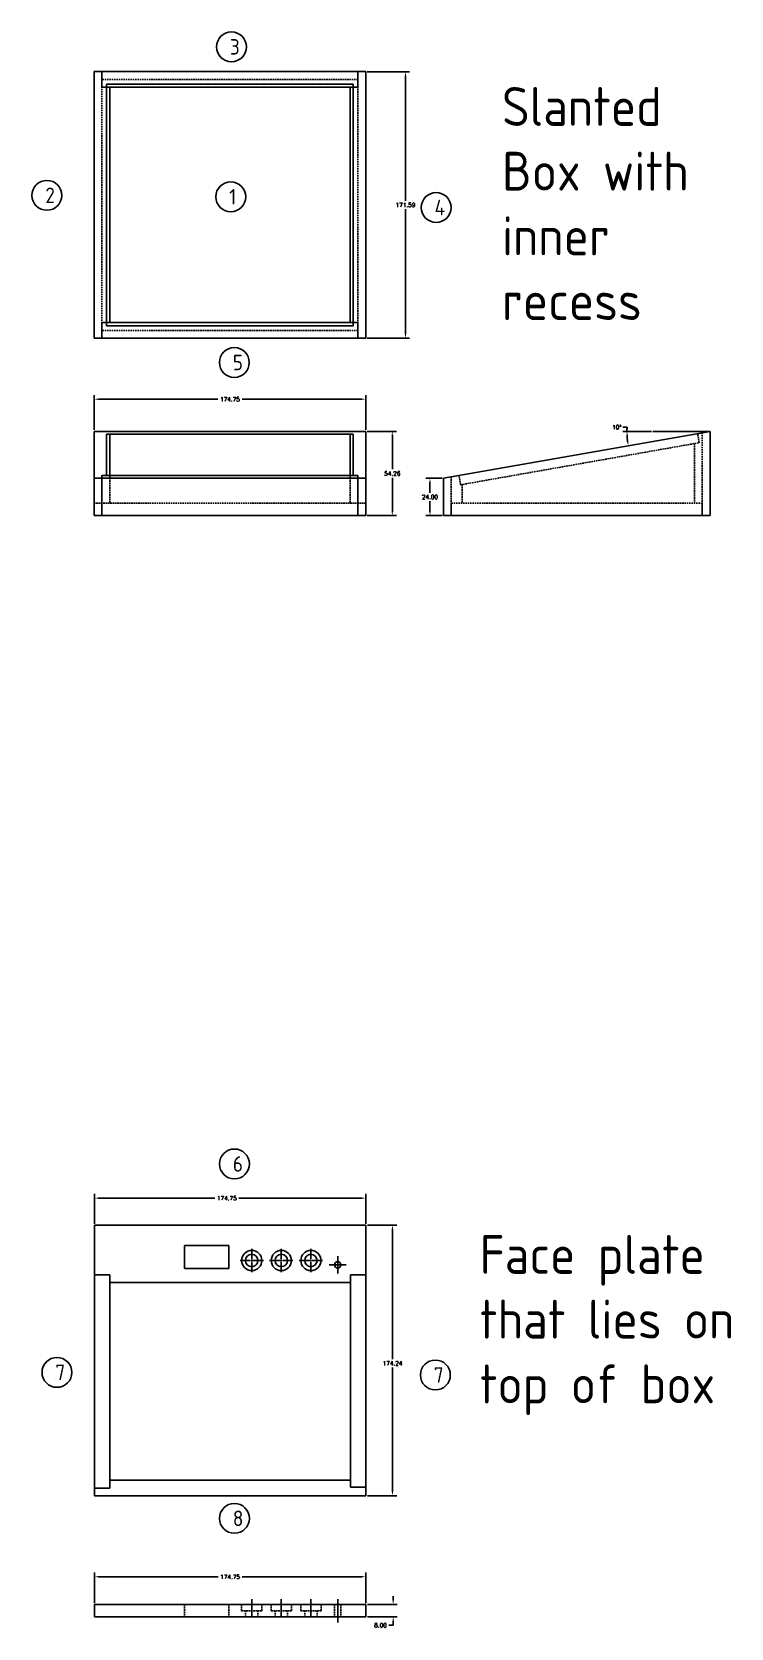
# Model space of a CAD drawing. Header units: millimetres. Extents: x -767 to 3290, y -266 to 762.
# Drawn here: x -767 to -317, y -266 to 762 of the extents above; entities that cross this region are included whole.
import ezdxf

# ---------------------------------------------------------------- set-up
doc = ezdxf.new("R2010")
doc.units = ezdxf.units.MM
doc.linetypes.add('CENTER2', pattern=[28.575, 19.05, -3.175, 3.175, -3.175])
doc.linetypes.add('DASHEDX2', pattern=[1.5, 1, -0.5])
for name, color, linetype in [('Dim', 1, 'Continuous'), ('Hidden', 3, 'DASHEDX2'), ('Layer1', 5, 'Continuous'), ('Wood', 7, 'Continuous')]:
    doc.layers.add(name, color=color, linetype=linetype)
doc.styles.add('ISO Proportional', font='isocp.shx')
doc.styles.get("Standard").update_dxf_attribs({"font": 'simplex.shx'})
doc.dimstyles.new('Copy of Standard', dxfattribs={"dimscale": 15, "dimtxt": 0.18, "dimasz": 0.18, "dimexe": 0.18, "dimexo": 0.0625, "dimgap": 0.09, "dimtad": 0, "dimtih": 1, "dimtoh": 1, "dimzin": 0, "dimdsep": 46, "dimtxsty": 'Standard', "dimcen": 0.09, "dimadec": 0, "dimazin": 0, "dimtfac": 1, "dimtofl": 0, "dimtmove": 0, "dimatfit": 2, "dimfxl": 1, "dimtolj": 1, "dimtzin": 0, "dimarcsym": 0})

msp = doc.modelspace()

# ---------------------------------------------------------------- texts
at = {"layer": 'Dim', "char_height": 25, "attachment_point": 1, "style": 'ISO Proportional'}
for s, width, insert in [('Slanted Box with inner recess', 147.99747, (-464.715, 726.02)), ('Face plate that lies on top of box', 171.16413, (-479.077, -13.144))]:
    msp.add_mtext_dynamic_manual_height_columns(s, width=width, gutter_width=12.5, heights=[0], dxfattribs=dict(at, insert=insert))
at = {"layer": 'Layer1', "char_height": 10, "attachment_point": 1, "style": 'ISO Proportional'}
for s, insert in [('3', (-639.835, 756.9)), ('2', (-758.626, 661.292)), ('1', (-640.298, 660.369)), ('4', (-508.103, 653.44)), ('5', (-637.987, 553.676)), ('6', (-637.934, 37.628)), ('7', (-752.133, -96.583)), ('7', (-508.598, -98.258)), ('8', (-637.934, -190.571))]:
    msp.add_mtext_dynamic_manual_height_columns(s, width=25.64739, gutter_width=12.5, heights=[0], dxfattribs=dict(at, insert=insert))

# ---------------------------------------------------------------- blocks, each defined once
blk = doc.blocks.new('*D27')
at = {"layer": 'Defpoints', "color": 0, "transparency": 16777216}
for p in [(-552.4, 735.9), (-552.4, 564.3), (-526.9, 564.3)]:
    blk.add_point(p, dxfattribs=at)
at = {"layer": 'Dim', "color": 0, "lineweight": -2, "transparency": 16777216}
for p, q in [((-551.5, 735.9), (-524.2, 735.9)), ((-526.9, 733.2), (-526.9, 652.8)), ((-526.9, 567), (-526.9, 647.4)), ((-551.5, 564.3), (-524.2, 564.3))]:
    blk.add_line(p, q, dxfattribs=at)
at = {"layer": 'Dim', "color": 0, "transparency": 16777216}
for points in [[(-527.3, 733.2), (-526.4, 733.2), (-526.9, 735.9)], [(-527.3, 567), (-526.4, 567), (-526.9, 564.3)]]:
    blk.add_solid(points, dxfattribs=at)
at = {"layer": 'Dim', "color": 0, "transparency": 16777216, "insert": (-526.9, 650.1), "char_height": 2.7, "attachment_point": 5}
blk.add_mtext('\\A1;171.59', dxfattribs=at)
blk = doc.blocks.new('*D28')
at = {"layer": 'Defpoints', "color": 0, "transparency": 16777216}
for p in [(-502.4, 474.1), (-511.1, 450.1), (-502.4, 450.1)]:
    blk.add_point(p, dxfattribs=at)
at = {"layer": 'Dim', "color": 0, "lineweight": -2, "transparency": 16777216}
for p, q in [((-503.3, 474.1), (-513.8, 474.1)), ((-511.1, 471.4), (-511.1, 464.8)), ((-511.1, 452.8), (-511.1, 459.4)), ((-503.3, 450.1), (-513.8, 450.1))]:
    blk.add_line(p, q, dxfattribs=at)
at = {"layer": 'Dim', "color": 0, "transparency": 16777216}
for points in [[(-511.5, 471.4), (-510.6, 471.4), (-511.1, 474.1)], [(-511.5, 452.8), (-510.6, 452.8), (-511.1, 450.1)]]:
    blk.add_solid(points, dxfattribs=at)
at = {"layer": 'Dim', "color": 0, "transparency": 16777216, "insert": (-511.1, 462.1), "char_height": 2.7, "attachment_point": 5}
blk.add_mtext('\\A1;24.00', dxfattribs=at)
blk = doc.blocks.new('*D29')
at = {"layer": 'Defpoints', "color": 0, "transparency": 16777216}
for p in [(-552.4, 525), (-727.2, 504.3), (-552.4, 504.3)]:
    blk.add_point(p, dxfattribs=at)
at = {"layer": 'Dim', "color": 0, "lineweight": -2, "transparency": 16777216}
for p, q in [((-727.2, 505.3), (-727.2, 527.7)), ((-724.5, 525), (-647.6, 525)), ((-555.1, 525), (-632, 525)), ((-552.4, 505.3), (-552.4, 527.7))]:
    blk.add_line(p, q, dxfattribs=at)
at = {"layer": 'Dim', "color": 0, "transparency": 16777216}
for points in [[(-724.5, 525.5), (-724.5, 524.6), (-727.2, 525)], [(-555.1, 525.5), (-555.1, 524.6), (-552.4, 525)]]:
    blk.add_solid(points, dxfattribs=at)
at = {"layer": 'Dim', "color": 0, "transparency": 16777216, "insert": (-639.8, 525), "char_height": 2.7, "attachment_point": 5}
blk.add_mtext('\\A1;174.75', dxfattribs=at)
blk = doc.blocks.new('*D30')
at = {"layer": 'Defpoints', "color": 0, "transparency": 16777216}
for p in [(-552.4, 504.3), (-552.4, 450.1), (-535.3, 450.1)]:
    blk.add_point(p, dxfattribs=at)
at = {"layer": 'Dim', "color": 0, "lineweight": -2, "transparency": 16777216}
for p, q in [((-551.5, 504.3), (-532.6, 504.3)), ((-535.3, 501.6), (-535.3, 479.9)), ((-535.3, 452.8), (-535.3, 474.5)), ((-551.5, 450.1), (-532.6, 450.1))]:
    blk.add_line(p, q, dxfattribs=at)
at = {"layer": 'Dim', "color": 0, "transparency": 16777216}
for points in [[(-535.8, 501.6), (-534.9, 501.6), (-535.3, 504.3)], [(-535.8, 452.8), (-534.9, 452.8), (-535.3, 450.1)]]:
    blk.add_solid(points, dxfattribs=at)
at = {"layer": 'Dim', "color": 0, "transparency": 16777216, "insert": (-535.3, 477.2), "char_height": 2.7, "attachment_point": 5}
blk.add_mtext('\\A1;54.26', dxfattribs=at)
blk = doc.blocks.new('*D31')
at = {"layer": 'Defpoints', "color": 0, "transparency": 16777216}
for p in [(-367.7, 504.3), (-330.8, 504.3), (-330.8, 504.3), (-383.9, 498.1), (-502.4, 474.1)]:
    blk.add_point(p, dxfattribs=at)
at = {"layer": 'Dim', "color": 0, "lineweight": -2, "transparency": 16777216}
for p, q in [((-368.6, 504.3), (-387, 504.3)), ((-384.2, 507), (-386.9, 507))]:
    blk.add_line(p, q, dxfattribs=at)
for start, end in [(177.1055, 180), (182.8945, 187.1055)]:
    blk.add_arc((-330.8, 504.3), 53.5, start, end, dxfattribs=at)
at = {"layer": 'Dim', "color": 0, "transparency": 16777216}
for points in [[(-384.6, 501.6), (-383.7, 501.7), (-384.3, 504.3)], [(-383.4, 497.8), (-384.3, 497.7), (-383.4, 495.1)]]:
    blk.add_solid(points, dxfattribs=at)
at = {"layer": 'Dim', "color": 0, "transparency": 16777216, "insert": (-390.8, 507), "char_height": 2.7, "attachment_point": 5}
blk.add_mtext('\\A1;10°', dxfattribs=at)
blk = doc.blocks.new('*D40')
at = {"layer": 'Defpoints', "color": 0, "transparency": 16777216}
for p in [(-552.3, -6.8), (-535.2, -6.8), (-552.3, -181)]:
    blk.add_point(p, dxfattribs=at)
at = {"layer": 'Dim', "color": 0, "lineweight": -2, "transparency": 16777216}
for p, q in [((-551.3, -6.8), (-532.5, -6.8)), ((-535.2, -9.5), (-535.2, -93)), ((-535.2, -178.3), (-535.2, -98.4)), ((-551.3, -181), (-532.5, -181))]:
    blk.add_line(p, q, dxfattribs=at)
at = {"layer": 'Dim', "color": 0, "transparency": 16777216}
for points in [[(-535.7, -9.5), (-534.8, -9.5), (-535.2, -6.8)], [(-535.7, -178.3), (-534.8, -178.3), (-535.2, -181)]]:
    blk.add_solid(points, dxfattribs=at)
at = {"layer": 'Dim', "color": 0, "transparency": 16777216, "insert": (-535.2, -95.7), "char_height": 2.7, "attachment_point": 5}
blk.add_mtext('\\A1;174.24', dxfattribs=at)
blk = doc.blocks.new('*D41')
at = {"layer": 'Defpoints', "color": 0, "transparency": 16777216}
for p in [(-727, 10.6), (-727, -6.8), (-552.3, -6.8)]:
    blk.add_point(p, dxfattribs=at)
at = {"layer": 'Dim', "color": 0, "lineweight": -2, "transparency": 16777216}
for p, q in [((-727, -5.9), (-727, 13.3)), ((-724.3, 10.6), (-649.6, 10.6)), ((-555, 10.6), (-634, 10.6)), ((-552.3, -5.9), (-552.3, 13.3))]:
    blk.add_line(p, q, dxfattribs=at)
at = {"layer": 'Dim', "color": 0, "transparency": 16777216}
for points in [[(-724.3, 11.1), (-724.3, 10.2), (-727, 10.6)], [(-555, 11.1), (-555, 10.2), (-552.3, 10.6)]]:
    blk.add_solid(points, dxfattribs=at)
at = {"layer": 'Dim', "color": 0, "transparency": 16777216, "insert": (-641.8, 10.6), "char_height": 2.7, "attachment_point": 5}
blk.add_mtext('\\A1;174.75', dxfattribs=at)
blk = doc.blocks.new('*D42')
at = {"layer": 'Defpoints', "color": 0, "transparency": 16777216}
for p in [(-552.3, -251), (-552.3, -259), (-534.8, -259)]:
    blk.add_point(p, dxfattribs=at)
at = {"layer": 'Dim', "color": 0, "lineweight": -2, "transparency": 16777216}
for p, q in [((-534.8, -248.3), (-534.8, -245.6)), ((-551.3, -251), (-532.1, -251)), ((-551.3, -259), (-532.1, -259)), ((-534.8, -264.4), (-537.5, -264.4)), ((-534.8, -261.7), (-534.8, -264.4))]:
    blk.add_line(p, q, dxfattribs=at)
at = {"layer": 'Dim', "color": 0, "transparency": 16777216}
for points in [[(-535.2, -248.3), (-534.3, -248.3), (-534.8, -251)], [(-535.2, -261.7), (-534.3, -261.7), (-534.8, -259)]]:
    blk.add_solid(points, dxfattribs=at)
at = {"layer": 'Dim', "color": 0, "transparency": 16777216, "insert": (-542.9, -264.4), "char_height": 2.7, "attachment_point": 5}
blk.add_mtext('\\A1;8.00', dxfattribs=at)
blk = doc.blocks.new('*D43')
at = {"layer": 'Defpoints', "color": 0, "transparency": 16777216}
for p in [(-552.3, -233.2), (-727, -251), (-552.3, -251)]:
    blk.add_point(p, dxfattribs=at)
at = {"layer": 'Dim', "color": 0, "lineweight": -2, "transparency": 16777216}
for p, q in [((-727, -250.1), (-727, -230.5)), ((-724.3, -233.2), (-647.4, -233.2)), ((-555, -233.2), (-631.9, -233.2)), ((-552.3, -250.1), (-552.3, -230.5))]:
    blk.add_line(p, q, dxfattribs=at)
at = {"layer": 'Dim', "color": 0, "transparency": 16777216}
for points in [[(-724.3, -232.7), (-724.3, -233.6), (-727, -233.2)], [(-555, -232.7), (-555, -233.6), (-552.3, -233.2)]]:
    blk.add_solid(points, dxfattribs=at)
at = {"layer": 'Dim', "color": 0, "transparency": 16777216, "insert": (-639.7, -233.2), "char_height": 2.7, "attachment_point": 5}
blk.add_mtext('\\A1;174.75', dxfattribs=at)
blk = doc.blocks.new('*U32')
at = {"layer": 'Hidden', "color": 0, "linetype": 'CENTER2', "transparency": 16777216}
for p, q in [((-7.5, 0), (-0.8, 0)), ((0, 0.8), (0, 7.5)), ((0.8, 0), (7.5, 0)), ((0, -7.5), (0, -0.8))]:
    blk.add_line(p, q, dxfattribs=at)
at = {"layer": 'Hidden', "color": 0, "linetype": 'Continuous', "transparency": 16777216}
for p, q in [((-0.4, 0), (0.4, 0)), ((0, -0.4), (0, 0.4))]:
    blk.add_line(p, q, dxfattribs=at)
blk = doc.blocks.new('*U33')
at = {"layer": 'Hidden', "color": 0, "linetype": 'CENTER2', "transparency": 16777216}
for p, q in [((-7.5, 0), (-0.8, 0)), ((0, 0.8), (0, 7.5)), ((0.8, 0), (7.5, 0)), ((0, -7.5), (0, -0.8))]:
    blk.add_line(p, q, dxfattribs=at)
at = {"layer": 'Hidden', "color": 0, "linetype": 'Continuous', "transparency": 16777216}
for p, q in [((-0.4, 0), (0.4, 0)), ((0, -0.4), (0, 0.4))]:
    blk.add_line(p, q, dxfattribs=at)
blk = doc.blocks.new('*U34')
at = {"layer": 'Hidden', "color": 0, "linetype": 'CENTER2', "transparency": 16777216}
for p, q in [((-7.5, 0), (-0.8, 0)), ((0, 0.8), (0, 7.5)), ((0.8, 0), (7.5, 0)), ((0, -7.5), (0, -0.8))]:
    blk.add_line(p, q, dxfattribs=at)
at = {"layer": 'Hidden', "color": 0, "linetype": 'Continuous', "transparency": 16777216}
for p, q in [((-0.4, 0), (0.4, 0)), ((0, -0.4), (0, 0.4))]:
    blk.add_line(p, q, dxfattribs=at)
blk = doc.blocks.new('*U35')
at = {"layer": 'Hidden', "color": 0, "linetype": 'CENTER2', "transparency": 16777216}
for p, q in [((-5.5, 0), (-0.4, 0)), ((0, 0.4), (0, 5.5)), ((0.4, 0), (5.5, 0)), ((0, -5.5), (0, -0.4))]:
    blk.add_line(p, q, dxfattribs=at)
at = {"layer": 'Hidden', "color": 0, "linetype": 'Continuous', "transparency": 16777216}
for p, q in [((-0.2, 0), (0.2, 0)), ((0, -0.2), (0, 0.2))]:
    blk.add_line(p, q, dxfattribs=at)
blk = doc.blocks.new('*U36')
at = {"layer": 'Hidden', "color": 0, "linetype": 'CENTER2', "transparency": 16777216}
blk.add_line((0, 5.5), (0, -5.5), dxfattribs=at)
blk = doc.blocks.new('*U37')
at = {"layer": 'Hidden', "color": 0, "linetype": 'CENTER2', "transparency": 16777216}
blk.add_line((0, 5.5), (0, -5.5), dxfattribs=at)
blk = doc.blocks.new('*U38')
at = {"layer": 'Hidden', "color": 0, "linetype": 'CENTER2', "transparency": 16777216}
blk.add_line((0, 5.5), (0, -5.5), dxfattribs=at)
blk = doc.blocks.new('*U39')
at = {"layer": 'Hidden', "color": 0, "linetype": 'CENTER2', "transparency": 16777216}
blk.add_line((0, 7.5), (0, -7.5), dxfattribs=at)

# ---------------------------------------------------------------- dimensions: what is measured, and where the dimension line sits
at = {"layer": 'Dim'}
for base, p1, p2, angle, picture, middle in [((-526.8975, 564.34), (-552.4046, 735.9349), (-552.4046, 564.34), 90, '*D27', (-526.8975, 650.1375)), ((-535.324, 450.083), (-552.405, 504.34), (-552.405, 450.083), 90, '*D30', (-535.324, 477.212)), ((-511.09, 450.083), (-502.405, 474.083), (-502.405, 450.083), 270, '*D28', (-511.09, 462.083)), ((-534.761, -259.042), (-552.28, -251.042), (-552.28, -259.042), 90, '*D42', (-542.925, -264.442))]:
    dim = msp.add_linear_dim(base=base, p1=p1, p2=p2, angle=angle, dimstyle='Copy of Standard', dxfattribs=at)
    dim.commit()
    dim.dimension.update_dxf_attribs({"geometry": picture, "text_midpoint": middle})
for base, p1, p2, picture, middle in [((-552.405, 525.016), (-727.155, 504.34), (-552.405, 504.34), '*D29', (-639.78, 525.016)), ((-552.28, -233.154), (-727.03, -251.042), (-552.28, -251.042), '*D43', (-639.655, -233.154))]:
    dim = msp.add_linear_dim(base=base, p1=p1, p2=p2, dimstyle='Copy of Standard', dxfattribs=at)
    dim.commit()
    dim.dimension.update_dxf_attribs({"geometry": picture, "text_midpoint": middle})
dim = msp.add_angular_dim_2l(base=(-383.899, 498.135), line1=((-330.81, 504.34), (-367.692, 504.34)), line2=((-502.405, 474.083), (-330.81, 504.34)), dimstyle='Copy of Standard', dxfattribs=at)
dim.commit()
dim.dimension.update_dxf_attribs({"geometry": '*D31', "text_midpoint": (-390.813, 507.039)})
dim = msp.add_linear_dim(base=(-727.03, 10.637), p1=(-552.28, -6.8), p2=(-727.03, -6.8), dimstyle='Copy of Standard', dxfattribs=at)
dim.commit()
dim.dimension.update_dxf_attribs({"geometry": '*D41', "text_midpoint": (-641.813, 10.637), "dimtype": 160})
dim = msp.add_linear_dim(base=(-535.211, -6.8), p1=(-552.28, -181.042), p2=(-552.28, -6.8), angle=90, dimstyle='Copy of Standard', dxfattribs=at)
dim.commit()
dim.dimension.update_dxf_attribs({"geometry": '*D40', "text_midpoint": (-535.211, -95.721), "dimtype": 160})

# ---------------------------------------------------------------- linework, layer by layer
at = {"layer": 'Dim'}
for q in [(-367.692, 504.34), (-330.81, 504.34)]:
    msp.add_line((-330.81, 504.34), q, dxfattribs=at)
at = {"layer": 'Hidden'}
for p, q in [((-557.405, 730.935), (-722.155, 730.935)), ((-722.155, 730.935), (-722.155, 569.34)), ((-557.405, 569.34), (-557.405, 730.935)), ((-557.405, 569.34), (-722.155, 569.34)), ((-491.363, 469.938), (-337.828, 497.01)), ((-340.81, 496.484), (-340.81, 458.083)), ((-337.828, 497.01), (-338.81, 502.577)), ((-335.81, 503.458), (-335.81, 450.083)), ((-717.155, 475.846), (-717.155, 458.083)), ((-562.405, 475.846), (-562.405, 458.083)), ((-497.405, 474.965), (-497.405, 450.083)), ((-491.363, 469.938), (-492.405, 475.846)), ((-490.405, 470.107), (-490.405, 458.083)), ((-552.405, 458.083), (-727.155, 458.083)), ((-722.155, 458.083), (-722.155, 450.083)), ((-557.405, 458.083), (-557.405, 450.083)), ((-497.405, 458.083), (-497.405, 450.083)), ((-335.81, 458.083), (-497.405, 458.083)), ((-335.81, 458.083), (-335.81, 450.083)), ((-668.988, -251.042), (-668.988, -259.042)), ((-640.544, -251.042), (-640.544, -259.042)), ((-632.305, -251.042), (-632.305, -255.042)), ((-632.305, -255.042), (-619.305, -255.042)), ((-629.805, -255.042), (-629.805, -259.042)), ((-621.805, -255.042), (-621.805, -259.042)), ((-619.305, -251.042), (-619.305, -255.042)), ((-613.255, -251.042), (-613.255, -255.042)), ((-613.255, -255.042), (-600.255, -255.042)), ((-610.755, -255.042), (-610.755, -259.042)), ((-602.755, -255.042), (-602.755, -259.042)), ((-600.255, -251.042), (-600.255, -255.042)), ((-594.205, -251.042), (-594.205, -255.042)), ((-594.205, -255.042), (-581.205, -255.042)), ((-591.705, -255.042), (-591.705, -259.042)), ((-583.705, -255.042), (-583.705, -259.042)), ((-581.205, -251.042), (-581.205, -255.042)), ((-572.44, -251.042), (-572.44, -259.042)), ((-568.44, -251.042), (-568.44, -259.042))]:
    msp.add_line(p, q, dxfattribs=at)
at = {"layer": 'Layer1'}
for centre in [(-638.835, 751.9), (-757.626, 656.292), (-639.298, 655.369), (-507.103, 648.44), (-636.987, 548.676), (-636.934, 32.628), (-751.133, -101.583), (-507.598, -103.258), (-636.934, -195.571)]:
    msp.add_circle(centre, 9.618, dxfattribs=at)
at = {"layer": 'Wood'}
for p, q in [((-552.405, 735.935), (-727.155, 735.935)), ((-727.155, 735.935), (-727.155, 564.34)), ((-722.155, 735.935), (-722.155, 725.935)), ((-557.405, 725.935), (-557.405, 735.935)), ((-552.405, 564.34), (-552.405, 735.935)), ((-557.405, 725.935), (-722.155, 725.935)), ((-560.405, 727.935), (-719.155, 727.935)), ((-719.155, 727.935), (-719.155, 572.34)), ((-717.155, 725.935), (-717.155, 574.34)), ((-562.405, 574.34), (-562.405, 725.935)), ((-560.405, 572.34), (-560.405, 727.935)), ((-722.155, 574.34), (-722.155, 564.34)), ((-557.405, 574.34), (-722.155, 574.34)), ((-560.405, 572.34), (-719.155, 572.34)), ((-557.405, 564.34), (-557.405, 574.34)), ((-552.405, 564.34), (-727.155, 564.34)), ((-552.405, 504.34), (-727.155, 504.34)), ((-727.155, 504.34), (-727.155, 450.083)), ((-552.405, 504.34), (-552.405, 450.083)), ((-502.405, 474.083), (-330.81, 504.34)), ((-330.81, 504.34), (-330.81, 450.083)), ((-719.155, 502.577), (-719.155, 475.846)), ((-560.405, 502.577), (-719.155, 502.577)), ((-717.155, 502.577), (-717.155, 475.846)), ((-562.405, 502.577), (-562.405, 475.846)), ((-560.405, 502.577), (-560.405, 475.846)), ((-552.405, 474.083), (-727.155, 474.083)), ((-722.155, 475.846), (-722.155, 450.083)), ((-557.405, 475.846), (-722.155, 475.846)), ((-557.405, 475.846), (-557.405, 450.083)), ((-502.405, 474.083), (-502.405, 450.083)), ((-552.405, 450.083), (-727.155, 450.083)), ((-330.81, 450.083), (-502.405, 450.083)), ((-552.28, -6.8), (-727.03, -6.8)), ((-727.03, -6.8), (-727.03, -181.042)), ((-552.28, -181.042), (-552.28, -6.8)), ((-640.544, -19.978), (-668.988, -19.978)), ((-668.988, -19.978), (-668.988, -34.59)), ((-640.544, -19.978), (-640.544, -34.59)), ((-717.03, -38.692), (-727.03, -38.692)), ((-717.03, -38.692), (-717.03, -176.042)), ((-640.544, -34.59), (-668.988, -34.59)), ((-562.28, -175.542), (-562.28, -38.692)), ((-552.28, -38.692), (-562.28, -38.692)), ((-562.28, -43.692), (-717.03, -43.692)), ((-717.03, -171.042), (-562.28, -171.042)), ((-727.03, -176.042), (-717.03, -176.042)), ((-727.03, -181.042), (-552.28, -181.042)), ((-562.28, -175.542), (-552.28, -175.542)), ((-727.03, -251.042), (-552.28, -251.042)), ((-727.03, -251.042), (-727.03, -259.042)), ((-552.28, -251.042), (-552.28, -259.042)), ((-727.03, -259.042), (-552.28, -259.042))]:
    msp.add_line(p, q, dxfattribs=at)
for centre, radius in [((-625.805, -29.532), 6.5), ((-625.805, -29.532), 4), ((-606.755, -29.532), 6.5), ((-606.755, -29.532), 4), ((-587.705, -29.532), 6.5), ((-587.705, -29.532), 4), ((-570.44, -32.33), 2)]:
    msp.add_circle(centre, radius, dxfattribs=at)

# ---------------------------------------------------------------- block references
at = {"layer": 'Hidden', "linetype": 'CENTER2'}
for name, p in [('*U32', (-625.805, -29.532)), ('*U33', (-606.755, -29.532)), ('*U34', (-587.705, -29.532)), ('*U35', (-570.44, -32.33)), ('*U36', (-625.805, -253.042)), ('*U37', (-606.755, -253.042)), ('*U38', (-587.705, -253.042)), ('*U39', (-570.44, -255.042))]:
    msp.add_blockref(name, p, dxfattribs=at)

msp.set_redraw_order([(e.dxf.handle, doc.entitydb.next_handle()) for e in msp.query("TEXT MTEXT ATTDEF DIMENSION ARC_DIMENSION")])  # texts and dimensions are drawn at this point

doc.saveas('drawing.dxf')
